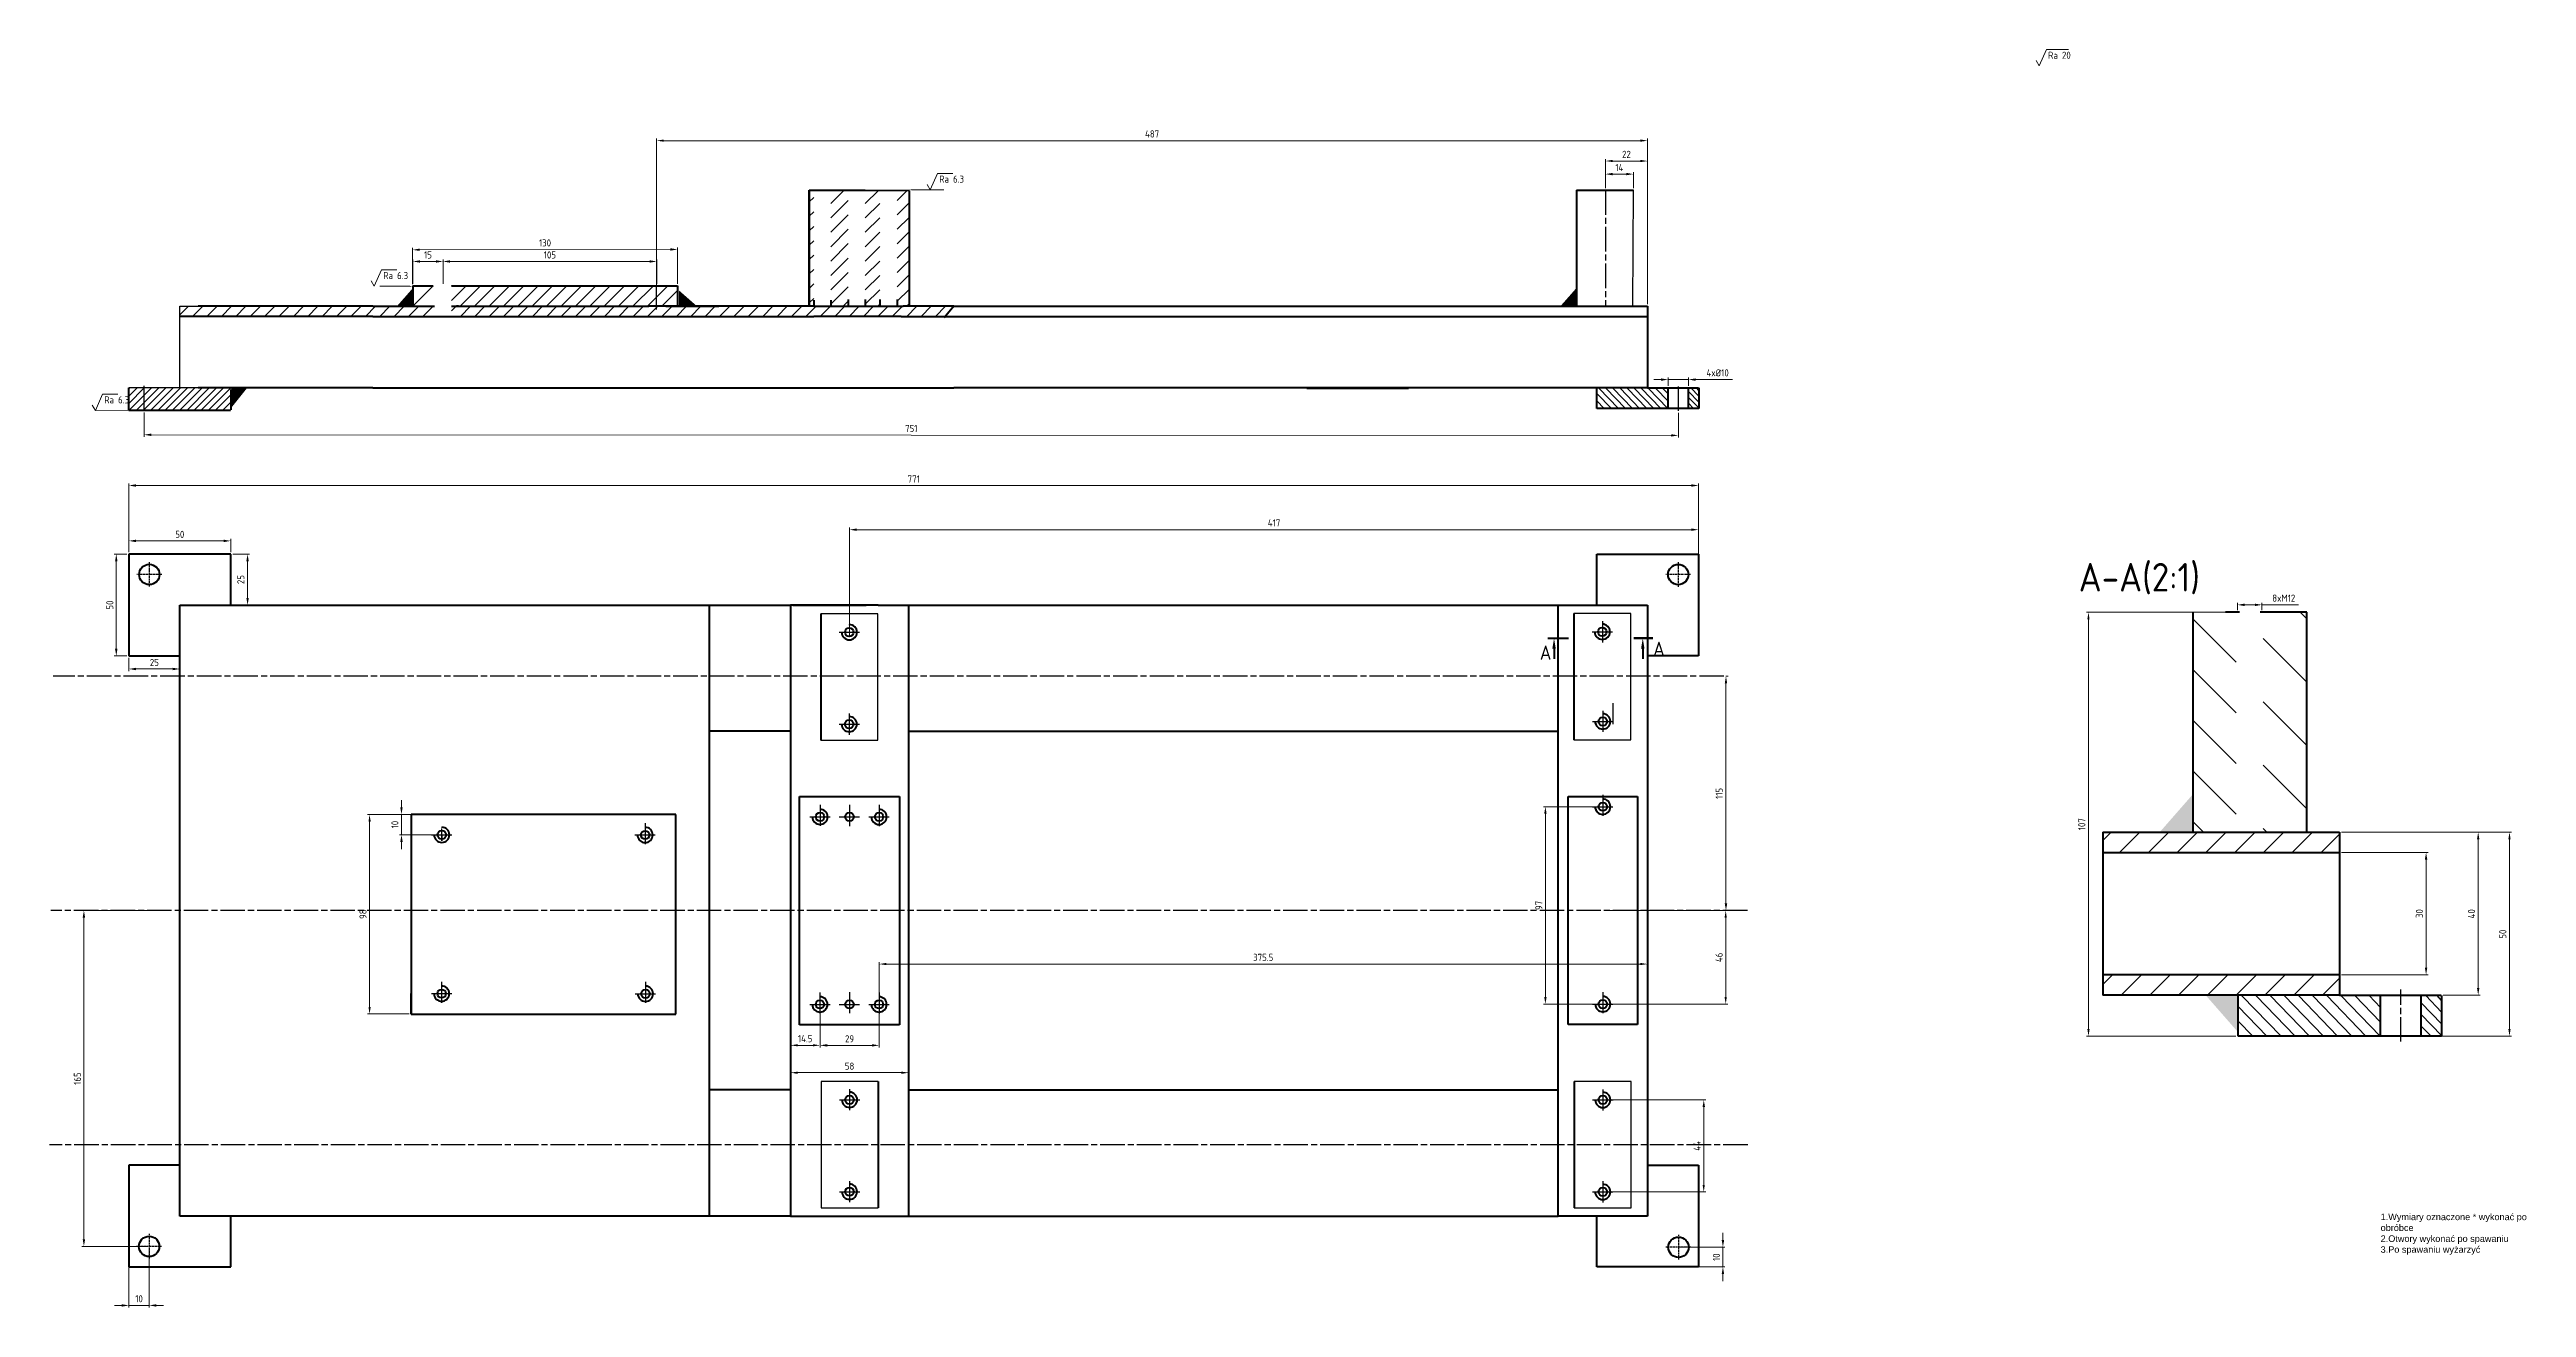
# Model space of a CAD drawing. Header units: millimetres. Extents: x 98 to 4367, y -12 to 2058.
# Drawn here: x 3150 to 4367, y 1440 to 2058 of the extents above; entities that cross this region are included whole.
import ezdxf

# ---------------------------------------------------------------- set-up
doc = ezdxf.new("R2010")
doc.units = ezdxf.units.MM
for name, pattern in [('AM_ISO08W050', [18, 12, -1.5, 3, -1.5]), ('AUSGEZOGEN', [0]), ('GESTRICHELT', [0.75, 0.5, -0.25])]:
    doc.linetypes.add(name, pattern=pattern)
doc.layers.get('0').update_dxf_attribs({"lineweight": 50})
doc.layers.get('Defpoints').update_dxf_attribs({"lineweight": 30})
for name, color, linetype, lineweight in [('AM_10', 7, 'AM_ISO08W050', 30), ('AM_4', 7, 'Continuous', 30), ('AM_5', 7, 'Continuous', 15), ('AM_8', 7, 'Continuous', 30), ('L5STAR', 7, 'AUSGEZOGEN', 50), ('M2STAR', 7, 'AM_ISO08W050', 30), ('U2STAR', 7, 'GESTRICHELT', 30)]:
    doc.layers.add(name, color=color, linetype=linetype, lineweight=lineweight)
doc.styles.add('SEACAD_arial_ttfB', font='arial.ttf')
doc.styles.get("Standard").update_dxf_attribs({"font": 'geniso.shx'})
doc.dimstyles.new('AM_ISO$0', dxfattribs={"dimtxt": 3.5, "dimasz": 3.5, "dimexe": 1, "dimexo": 1, "dimgap": 1.5, "dimtad": 1, "dimdsep": 46, "dimtxsty": 'Standard', "dimcen": 0, "dimclrd": 256, "dimclre": 256, "dimclrt": 7, "dimadec": 0, "dimazin": 2, "dimtp": 0.1, "dimtm": 0.1, "dimtfac": 0.71, "dimtdec": 3, "dimtmove": 0, "dimatfit": 3, "dimfxl": 1, "dimlwd": -1, "dimlwe": -1, "dimarcsym": 1})
pattern_1 = [(45, (2799.2235, 699.924), (-3.535534, 3.535534), [])]
pattern_2 = [(45, (-4325.56, -1724.004), (-7.071068, 7.071068), [])]

msp = doc.modelspace()

# ---------------------------------------------------------------- texts
at = {"insert": (4147.05, 1805.555), "char_height": 14, "attachment_point": 1}
msp.add_mtext_dynamic_manual_height_columns('A-A(2:1)', width=31.10305, gutter_width=50, heights=[0], dxfattribs=at)
at = {"insert": (4295.39, 1486.07), "char_height": 3.2004, "width": 78.87311, "attachment_point": 1, "style": 'SEACAD_arial_ttfB'}
msp.add_mtext('1.Wymiary oznaczone * wykonać po obróbce\\P2.Otwory wykonać po spawaniu\\P3.Po spawaniu wyżarzyć', dxfattribs=at)
at = {"layer": 'AM_10'}
for p in [(3882.379, 1758.041), (3938.034, 1759.905)]:
    msp.add_text('A', height=7, dxfattribs=at).set_placement(p)
at = {"layer": 'AM_5', "char_height": 3.5, "attachment_point": 7}
for s, insert in [('Ra 20', (4132.038, 2053.095)), ('Ra 6.3', (3587.318, 1992.285)), ('Ra 6.3', (3314.234, 1944.925)), ('Ra 6.3', (3177.195, 1883.894))]:
    msp.add_mtext(s, dxfattribs=dict(at, insert=insert))

# ---------------------------------------------------------------- blocks, each defined once
blk = doc.blocks.new('*D346')
at = {"layer": 'AM_5', "linetype": 'ByBlock', "transparency": 16777216}
for p, q in [((3189.3, 1810.9), (3189.3, 1844.6)), ((3956.8, 1843.6), (3192.8, 1843.6)), ((3960.3, 1810.9), (3960.3, 1844.6))]:
    blk.add_line(p, q, dxfattribs=at)
at = {"layer": 'AM_5', "transparency": 16777216}
for points in [[(3192.8, 1844.2), (3192.8, 1843), (3189.3, 1843.6)], [(3956.8, 1844.2), (3956.8, 1843), (3960.3, 1843.6)]]:
    blk.add_solid(points, dxfattribs=at)
at = {"layer": 'Defpoints', "color": 0, "transparency": 16777216}
for p in [(3189.3, 1843.6), (3189.3, 1809.9), (3960.3, 1809.9)]:
    blk.add_point(p, dxfattribs=at)
at = {"layer": 'AM_5', "color": 7, "transparency": 16777216, "insert": (3574.8, 1846.8), "char_height": 3.5, "attachment_point": 5}
blk.add_mtext('771', dxfattribs=at)
blk = doc.blocks.new('*D347')
at = {"layer": 'AM_5', "linetype": 'ByBlock', "transparency": 16777216}
for p, q in [((3543.3, 1769.7), (3543.3, 1822.9)), ((3546.8, 1821.9), (3956.8, 1821.9)), ((3960.3, 1769.7), (3960.3, 1822.9))]:
    blk.add_line(p, q, dxfattribs=at)
at = {"layer": 'AM_5', "transparency": 16777216}
for points in [[(3546.8, 1822.5), (3546.8, 1821.3), (3543.3, 1821.9)], [(3956.8, 1822.5), (3956.8, 1821.3), (3960.3, 1821.9)]]:
    blk.add_solid(points, dxfattribs=at)
at = {"layer": 'Defpoints', "color": 0, "transparency": 16777216}
for p in [(3960.3, 1821.9), (3543.3, 1768.7), (3960.3, 1768.7)]:
    blk.add_point(p, dxfattribs=at)
at = {"layer": 'AM_5', "color": 7, "transparency": 16777216, "insert": (3751.8, 1825.2), "char_height": 3.5, "attachment_point": 5}
blk.add_mtext('417', dxfattribs=at)
blk = doc.blocks.new('*D348')
at = {"layer": 'AM_5', "linetype": 'ByBlock', "transparency": 16777216}
for p, q in [((3189.3, 1810.9), (3189.3, 1817.4)), ((3192.8, 1816.4), (3235.8, 1816.4)), ((3239.3, 1810.9), (3239.3, 1817.4))]:
    blk.add_line(p, q, dxfattribs=at)
at = {"layer": 'AM_5', "transparency": 16777216}
for points in [[(3192.8, 1817), (3192.8, 1815.8), (3189.3, 1816.4)], [(3235.8, 1817), (3235.8, 1815.8), (3239.3, 1816.4)]]:
    blk.add_solid(points, dxfattribs=at)
at = {"layer": 'Defpoints', "color": 0, "transparency": 16777216}
for p in [(3239.3, 1816.4), (3189.3, 1809.9), (3239.3, 1809.9)]:
    blk.add_point(p, dxfattribs=at)
at = {"layer": 'AM_5', "color": 7, "transparency": 16777216, "insert": (3214.3, 1819.6), "char_height": 3.5, "attachment_point": 5}
blk.add_mtext('50', dxfattribs=at)
blk = doc.blocks.new('*D349')
at = {"layer": 'AM_5', "linetype": 'ByBlock', "transparency": 16777216}
for p, q in [((3240.3, 1809.9), (3248.6, 1809.9)), ((3247.6, 1788.4), (3247.6, 1806.4)), ((3240.3, 1784.9), (3248.6, 1784.9))]:
    blk.add_line(p, q, dxfattribs=at)
at = {"layer": 'AM_5', "transparency": 16777216}
for points in [[(3247, 1806.4), (3248.2, 1806.4), (3247.6, 1809.9)], [(3247, 1788.4), (3248.2, 1788.4), (3247.6, 1784.9)]]:
    blk.add_solid(points, dxfattribs=at)
at = {"layer": 'Defpoints', "color": 0, "transparency": 16777216}
for p in [(3239.3, 1809.9), (3247.6, 1809.9), (3239.3, 1784.9)]:
    blk.add_point(p, dxfattribs=at)
at = {"layer": 'AM_5', "color": 7, "transparency": 16777216, "insert": (3244.3, 1797.4), "char_height": 3.5, "attachment_point": 5, "rotation": 90}
blk.add_mtext('25', dxfattribs=at)
blk = doc.blocks.new('*D350')
at = {"layer": 'AM_5', "linetype": 'ByBlock', "transparency": 16777216}
for p, q in [((3188.3, 1809.9), (3182.1, 1809.9)), ((3183.1, 1806.4), (3183.1, 1763.4)), ((3188.3, 1759.9), (3182.1, 1759.9))]:
    blk.add_line(p, q, dxfattribs=at)
at = {"layer": 'AM_5', "transparency": 16777216}
for points in [[(3182.5, 1806.4), (3183.7, 1806.4), (3183.1, 1809.9)], [(3182.5, 1763.4), (3183.7, 1763.4), (3183.1, 1759.9)]]:
    blk.add_solid(points, dxfattribs=at)
at = {"layer": 'Defpoints', "color": 0, "transparency": 16777216}
for p in [(3189.3, 1809.9), (3183.1, 1759.9), (3189.3, 1759.9)]:
    blk.add_point(p, dxfattribs=at)
at = {"layer": 'AM_5', "color": 7, "transparency": 16777216, "insert": (3179.9, 1784.9), "char_height": 3.5, "attachment_point": 5, "rotation": 90}
blk.add_mtext('50', dxfattribs=at)
blk = doc.blocks.new('*D351')
at = {"layer": 'AM_5', "linetype": 'ByBlock', "transparency": 16777216}
for p, q in [((3189.3, 1758.9), (3189.3, 1752.5)), ((3192.8, 1753.5), (3210.8, 1753.5)), ((3214.3, 1758.9), (3214.3, 1752.5))]:
    blk.add_line(p, q, dxfattribs=at)
at = {"layer": 'AM_5', "transparency": 16777216}
for points in [[(3192.8, 1754.1), (3192.8, 1752.9), (3189.3, 1753.5)], [(3210.8, 1754.1), (3210.8, 1752.9), (3214.3, 1753.5)]]:
    blk.add_solid(points, dxfattribs=at)
at = {"layer": 'Defpoints', "color": 0, "transparency": 16777216}
for p in [(3189.3, 1759.9), (3214.3, 1759.9), (3214.3, 1753.5)]:
    blk.add_point(p, dxfattribs=at)
at = {"layer": 'AM_5', "color": 7, "transparency": 16777216, "insert": (3201.8, 1756.7), "char_height": 3.5, "attachment_point": 5}
blk.add_mtext('25', dxfattribs=at)
blk = doc.blocks.new('*D352')
at = {"layer": 'AM_5', "linetype": 'ByBlock', "transparency": 16777216}
for p, q in [((3198.3, 1634.9), (3166.2, 1634.9)), ((3167.2, 1473.5), (3167.2, 1631.4)), ((3198.3, 1470), (3166.2, 1470))]:
    blk.add_line(p, q, dxfattribs=at)
at = {"layer": 'AM_5', "transparency": 16777216}
for points in [[(3166.6, 1631.4), (3167.8, 1631.4), (3167.2, 1634.9)], [(3166.6, 1473.5), (3167.8, 1473.5), (3167.2, 1470)]]:
    blk.add_solid(points, dxfattribs=at)
at = {"layer": 'Defpoints', "color": 0, "transparency": 16777216}
for p in [(3167.2, 1634.9), (3199.3, 1634.9), (3199.3, 1470)]:
    blk.add_point(p, dxfattribs=at)
at = {"layer": 'AM_5', "color": 7, "transparency": 16777216, "insert": (3164, 1552.4), "char_height": 3.5, "attachment_point": 5, "rotation": 90}
blk.add_mtext('165', dxfattribs=at)
blk = doc.blocks.new('*D353')
at = {"layer": 'AM_5', "linetype": 'ByBlock', "transparency": 16777216}
for p, q in [((3189.3, 1469), (3189.3, 1440)), ((3199.3, 1469), (3199.3, 1440)), ((3185.8, 1441), (3182.3, 1441)), ((3199.3, 1441), (3189.3, 1441)), ((3202.8, 1441), (3206.3, 1441))]:
    blk.add_line(p, q, dxfattribs=at)
at = {"layer": 'AM_5', "transparency": 16777216}
for points in [[(3185.8, 1441.6), (3185.8, 1440.4), (3189.3, 1441)], [(3202.8, 1441.6), (3202.8, 1440.4), (3199.3, 1441)]]:
    blk.add_solid(points, dxfattribs=at)
at = {"layer": 'Defpoints', "color": 0, "transparency": 16777216}
for p in [(3189.3, 1470), (3199.3, 1470), (3189.3, 1441)]:
    blk.add_point(p, dxfattribs=at)
at = {"layer": 'AM_5', "color": 7, "transparency": 16777216, "insert": (3194.3, 1444.3), "char_height": 3.5, "attachment_point": 5}
blk.add_mtext('10', dxfattribs=at)
blk = doc.blocks.new('*D354')
at = {"layer": 'AM_5', "linetype": 'ByBlock', "transparency": 16777216}
for p, q in [((3342, 1682.1), (3322.2, 1682.1)), ((3323.2, 1685.6), (3323.2, 1689.1)), ((3323.2, 1672.1), (3323.2, 1682.1)), ((3342, 1672.1), (3322.2, 1672.1)), ((3323.2, 1668.6), (3323.2, 1665.1))]:
    blk.add_line(p, q, dxfattribs=at)
at = {"layer": 'AM_5', "transparency": 16777216}
for points in [[(3322.6, 1685.6), (3323.8, 1685.6), (3323.2, 1682.1)], [(3322.6, 1668.6), (3323.8, 1668.6), (3323.2, 1672.1)]]:
    blk.add_solid(points, dxfattribs=at)
at = {"layer": 'Defpoints', "color": 0, "transparency": 16777216}
for p in [(3323.2, 1682.1), (3343, 1682.1), (3343, 1672.1)]:
    blk.add_point(p, dxfattribs=at)
at = {"layer": 'AM_5', "color": 7, "transparency": 16777216, "insert": (3320, 1677.1), "char_height": 3.5, "attachment_point": 5, "rotation": 90}
blk.add_mtext('10', dxfattribs=at)
blk = doc.blocks.new('*D355')
at = {"layer": 'AM_5', "linetype": 'ByBlock', "transparency": 16777216}
for p, q in [((3327, 1682.1), (3306.5, 1682.1)), ((3307.5, 1678.6), (3307.5, 1587.6)), ((3327, 1584.1), (3306.5, 1584.1))]:
    blk.add_line(p, q, dxfattribs=at)
at = {"layer": 'AM_5', "transparency": 16777216}
for points in [[(3307, 1678.6), (3308.1, 1678.6), (3307.5, 1682.1)], [(3307, 1587.6), (3308.1, 1587.6), (3307.5, 1584.1)]]:
    blk.add_solid(points, dxfattribs=at)
at = {"layer": 'Defpoints', "color": 0, "transparency": 16777216}
for p in [(3328, 1682.1), (3307.5, 1584.1), (3328, 1584.1)]:
    blk.add_point(p, dxfattribs=at)
at = {"layer": 'AM_5', "color": 7, "transparency": 16777216, "insert": (3304.3, 1633.1), "char_height": 3.5, "attachment_point": 5, "rotation": 90}
blk.add_mtext('98', dxfattribs=at)
blk = doc.blocks.new('*D356')
at = {"layer": 'AM_5', "linetype": 'ByBlock', "transparency": 16777216}
for p, q in [((3514.3, 1587.8), (3514.3, 1567.7)), ((3528.8, 1587.8), (3528.8, 1567.7)), ((3525.3, 1568.7), (3517.8, 1568.7))]:
    blk.add_line(p, q, dxfattribs=at)
at = {"layer": 'AM_5', "transparency": 16777216}
for points in [[(3517.8, 1569.3), (3517.8, 1568.2), (3514.3, 1568.7)], [(3525.3, 1569.3), (3525.3, 1568.2), (3528.8, 1568.7)]]:
    blk.add_solid(points, dxfattribs=at)
at = {"layer": 'Defpoints', "color": 0, "transparency": 16777216}
for p in [(3514.3, 1588.8), (3528.8, 1588.8), (3514.3, 1568.7)]:
    blk.add_point(p, dxfattribs=at)
at = {"layer": 'AM_5', "color": 7, "transparency": 16777216, "insert": (3521.5, 1572), "char_height": 3.5, "attachment_point": 5}
blk.add_mtext('14.5', dxfattribs=at)
blk = doc.blocks.new('*D357')
at = {"layer": 'AM_5', "linetype": 'ByBlock', "transparency": 16777216}
for p, q in [((3528.8, 1587.8), (3528.8, 1567.7)), ((3557.8, 1587.8), (3557.8, 1567.7)), ((3532.3, 1568.7), (3554.3, 1568.7))]:
    blk.add_line(p, q, dxfattribs=at)
at = {"layer": 'AM_5', "transparency": 16777216}
for points in [[(3532.3, 1569.3), (3532.3, 1568.1), (3528.8, 1568.7)], [(3554.3, 1569.3), (3554.3, 1568.1), (3557.8, 1568.7)]]:
    blk.add_solid(points, dxfattribs=at)
at = {"layer": 'Defpoints', "color": 0, "transparency": 16777216}
for p in [(3528.8, 1588.8), (3557.8, 1588.8), (3557.8, 1568.7)]:
    blk.add_point(p, dxfattribs=at)
at = {"layer": 'AM_5', "color": 7, "transparency": 16777216, "insert": (3543.3, 1571.9), "char_height": 3.5, "attachment_point": 5, "rotation": 0.0086}
blk.add_mtext('29', dxfattribs=at)
blk = doc.blocks.new('*D358')
at = {"layer": 'AM_5', "linetype": 'ByBlock', "transparency": 16777216}
for p, q in [((3514.3, 1547.9), (3514.3, 1556.3)), ((3517.8, 1555.3), (3568.8, 1555.3)), ((3572.3, 1547.9), (3572.3, 1556.3))]:
    blk.add_line(p, q, dxfattribs=at)
at = {"layer": 'AM_5', "transparency": 16777216}
for points in [[(3517.8, 1555.8), (3517.8, 1554.7), (3514.3, 1555.3)], [(3568.8, 1555.8), (3568.8, 1554.7), (3572.3, 1555.3)]]:
    blk.add_solid(points, dxfattribs=at)
at = {"layer": 'Defpoints', "color": 0, "transparency": 16777216}
for p in [(3514.3, 1546.9), (3572.3, 1555.3), (3572.3, 1546.9)]:
    blk.add_point(p, dxfattribs=at)
at = {"layer": 'AM_5', "color": 7, "transparency": 16777216, "insert": (3543.3, 1558.5), "char_height": 3.5, "attachment_point": 5}
blk.add_mtext('58', dxfattribs=at)
blk = doc.blocks.new('*D359')
at = {"layer": 'AM_5', "linetype": 'ByBlock', "transparency": 16777216}
for p, q in [((3557.8, 1589.8), (3557.8, 1609.6)), ((3561.3, 1608.6), (3931.8, 1608.6)), ((3935.3, 1589.8), (3935.3, 1609.6))]:
    blk.add_line(p, q, dxfattribs=at)
at = {"layer": 'AM_5', "transparency": 16777216}
for points in [[(3561.3, 1609.2), (3561.3, 1608.1), (3557.8, 1608.6)], [(3931.8, 1609.2), (3931.8, 1608.1), (3935.3, 1608.6)]]:
    blk.add_solid(points, dxfattribs=at)
at = {"layer": 'Defpoints', "color": 0, "transparency": 16777216}
for p in [(3935.3, 1608.6), (3557.8, 1588.8), (3935.3, 1588.8)]:
    blk.add_point(p, dxfattribs=at)
at = {"layer": 'AM_5', "color": 7, "transparency": 16777216, "insert": (3746.5, 1611.9), "char_height": 3.5, "attachment_point": 5}
blk.add_mtext('375.5', dxfattribs=at)
blk = doc.blocks.new('*D360')
at = {"layer": 'AM_5', "linetype": 'ByBlock', "transparency": 16777216}
for p, q in [((3973.7, 1749.9), (3974.8, 1749.9)), ((3973.8, 1746.4), (3973.8, 1638.4)), ((3973.7, 1634.9), (3974.8, 1634.9))]:
    blk.add_line(p, q, dxfattribs=at)
at = {"layer": 'AM_5', "transparency": 16777216}
for points in [[(3973.2, 1746.4), (3974.4, 1746.4), (3973.8, 1749.9)], [(3973.2, 1638.4), (3974.4, 1638.4), (3973.8, 1634.9)]]:
    blk.add_solid(points, dxfattribs=at)
at = {"layer": 'Defpoints', "color": 0, "transparency": 16777216}
for p in [(3972.7, 1749.9), (3972.7, 1634.9), (3973.8, 1634.9)]:
    blk.add_point(p, dxfattribs=at)
at = {"layer": 'AM_5', "color": 7, "transparency": 16777216, "insert": (3970.5, 1692.4), "char_height": 3.5, "attachment_point": 5, "rotation": 90}
blk.add_mtext('115', dxfattribs=at)
blk = doc.blocks.new('*D361')
at = {"layer": 'AM_5', "linetype": 'ByBlock', "transparency": 16777216}
for p, q in [((3914.3, 1634.9), (3974.7, 1634.9)), ((3973.7, 1592.5), (3973.7, 1631.4)), ((3914.3, 1589), (3974.7, 1589))]:
    blk.add_line(p, q, dxfattribs=at)
at = {"layer": 'AM_5', "transparency": 16777216}
for points in [[(3973.1, 1631.4), (3974.2, 1631.4), (3973.7, 1634.9)], [(3973.1, 1592.5), (3974.2, 1592.5), (3973.7, 1589)]]:
    blk.add_solid(points, dxfattribs=at)
at = {"layer": 'Defpoints', "color": 0, "transparency": 16777216}
for p in [(3913.3, 1634.9), (3973.7, 1634.9), (3913.3, 1589)]:
    blk.add_point(p, dxfattribs=at)
at = {"layer": 'AM_5', "color": 7, "transparency": 16777216, "insert": (3970.4, 1611.9), "char_height": 3.5, "attachment_point": 5, "rotation": 90}
blk.add_mtext('46', dxfattribs=at)
blk = doc.blocks.new('*D362')
at = {"layer": 'AM_5', "linetype": 'ByBlock', "transparency": 16777216}
for p, q in [((3912.3, 1685.9), (3884.1, 1685.9)), ((3885.1, 1592.5), (3885.1, 1682.4)), ((3912.3, 1589), (3884.1, 1589))]:
    blk.add_line(p, q, dxfattribs=at)
at = {"layer": 'AM_5', "transparency": 16777216}
for points in [[(3884.5, 1682.4), (3885.7, 1682.4), (3885.1, 1685.9)], [(3884.5, 1592.5), (3885.7, 1592.5), (3885.1, 1589)]]:
    blk.add_solid(points, dxfattribs=at)
at = {"layer": 'Defpoints', "color": 0, "transparency": 16777216}
for p in [(3885.1, 1685.9), (3913.3, 1685.9), (3913.3, 1589)]:
    blk.add_point(p, dxfattribs=at)
at = {"layer": 'AM_5', "color": 7, "transparency": 16777216, "insert": (3881.9, 1637.4), "char_height": 3.5, "attachment_point": 5, "rotation": 90}
blk.add_mtext('97', dxfattribs=at)
blk = doc.blocks.new('*D363')
at = {"layer": 'AM_5', "linetype": 'ByBlock', "transparency": 16777216}
for p, q in [((3914.3, 1541.9), (3963.9, 1541.9)), ((3962.9, 1500.2), (3962.9, 1538.4)), ((3914.3, 1496.8), (3963.9, 1496.7))]:
    blk.add_line(p, q, dxfattribs=at)
at = {"layer": 'AM_5', "transparency": 16777216}
for points in [[(3962.3, 1538.4), (3963.5, 1538.4), (3962.9, 1541.9)], [(3962.3, 1500.2), (3963.4, 1500.2), (3962.9, 1496.7)]]:
    blk.add_solid(points, dxfattribs=at)
at = {"layer": 'Defpoints', "color": 0, "transparency": 16777216}
for p in [(3913.3, 1541.9), (3962.9, 1541.9), (3913.3, 1496.8)]:
    blk.add_point(p, dxfattribs=at)
at = {"layer": 'AM_5', "color": 7, "transparency": 16777216, "insert": (3959.6, 1519.3), "char_height": 3.5, "attachment_point": 5, "rotation": 89.9597}
blk.add_mtext('44', dxfattribs=at)
blk = doc.blocks.new('*D364')
at = {"layer": 'AM_5', "linetype": 'ByBlock', "transparency": 16777216}
for p, q in [((3972.3, 1473.1), (3972.3, 1476.6)), ((3951.5, 1469.6), (3973.3, 1469.6)), ((3972.3, 1469.6), (3972.3, 1459.9)), ((3951.5, 1459.9), (3973.3, 1459.9)), ((3972.3, 1456.4), (3972.3, 1452.9))]:
    blk.add_line(p, q, dxfattribs=at)
at = {"layer": 'AM_5', "transparency": 16777216}
for points in [[(3971.7, 1473.1), (3972.9, 1473.1), (3972.3, 1469.6)], [(3971.7, 1456.4), (3972.9, 1456.4), (3972.3, 1459.9)]]:
    blk.add_solid(points, dxfattribs=at)
at = {"layer": 'Defpoints', "color": 0, "transparency": 16777216}
for p in [(3950.5, 1469.6), (3950.5, 1459.9), (3972.3, 1459.9)]:
    blk.add_point(p, dxfattribs=at)
at = {"layer": 'AM_5', "color": 7, "transparency": 16777216, "insert": (3969.1, 1464.7), "char_height": 3.5, "attachment_point": 5, "rotation": 90}
blk.add_mtext('10', dxfattribs=at)
blk = doc.blocks.new('*D365')
at = {"layer": 'AM_5', "linetype": 'ByBlock', "transparency": 16777216}
for p, q in [((3941.9, 1895.6), (3938.4, 1895.6)), ((3945.4, 1892.5), (3945.4, 1896.6)), ((3945.4, 1895.6), (3955.4, 1895.6)), ((3955.4, 1892.5), (3955.4, 1896.6)), ((3958.9, 1895.6), (3977, 1895.6))]:
    blk.add_line(p, q, dxfattribs=at)
at = {"layer": 'AM_5', "transparency": 16777216}
for points in [[(3941.9, 1896.2), (3941.9, 1895), (3945.4, 1895.6)], [(3958.9, 1896.2), (3958.9, 1895), (3955.4, 1895.6)]]:
    blk.add_solid(points, dxfattribs=at)
at = {"layer": 'Defpoints', "color": 0, "transparency": 16777216}
for p in [(3945.4, 1891.5), (3955.4, 1895.6), (3955.4, 1891.5)]:
    blk.add_point(p, dxfattribs=at)
at = {"layer": 'AM_5', "color": 7, "transparency": 16777216, "insert": (3969.7, 1898.9), "char_height": 3.5, "attachment_point": 5}
blk.add_mtext('4x%%C10', dxfattribs=at)
blk = doc.blocks.new('*D366')
at = {"layer": 'AM_5', "linetype": 'ByBlock', "transparency": 16777216}
for p, q in [((3328.6, 1942.4), (3328.6, 1960.3)), ((3332.1, 1959.3), (3455.3, 1959.5)), ((3458.8, 1942.6), (3458.8, 1960.5))]:
    blk.add_line(p, q, dxfattribs=at)
at = {"layer": 'AM_5', "transparency": 16777216}
for points in [[(3332.1, 1959.9), (3332.1, 1958.8), (3328.6, 1959.3)], [(3455.3, 1960.1), (3455.3, 1958.9), (3458.8, 1959.5)]]:
    blk.add_solid(points, dxfattribs=at)
at = {"layer": 'Defpoints', "color": 0, "transparency": 16777216}
for p in [(3458.8, 1959.5), (3328.6, 1941.4), (3458.8, 1941.6)]:
    blk.add_point(p, dxfattribs=at)
at = {"layer": 'AM_5', "color": 7, "transparency": 16777216, "insert": (3393.7, 1962.7), "char_height": 3.5, "attachment_point": 5, "rotation": 0.0709}
blk.add_mtext('130', dxfattribs=at)
blk = doc.blocks.new('*D367')
at = {"layer": 'AM_5', "linetype": 'ByBlock', "transparency": 16777216}
for p, q in [((3328.8, 1942.6), (3328.8, 1954.6)), ((3332.3, 1953.6), (3340.1, 1953.6)), ((3343.6, 1942.6), (3343.6, 1954.6))]:
    blk.add_line(p, q, dxfattribs=at)
at = {"layer": 'AM_5', "transparency": 16777216}
for points in [[(3332.3, 1954.2), (3332.3, 1953), (3328.8, 1953.6)], [(3340.1, 1954.2), (3340.1, 1953), (3343.6, 1953.6)]]:
    blk.add_solid(points, dxfattribs=at)
at = {"layer": 'Defpoints', "color": 0, "transparency": 16777216}
for p in [(3343.6, 1953.6), (3328.8, 1941.6), (3343.6, 1941.6)]:
    blk.add_point(p, dxfattribs=at)
at = {"layer": 'AM_5', "color": 7, "transparency": 16777216, "insert": (3336.2, 1956.8), "char_height": 3.5, "attachment_point": 5}
blk.add_mtext('15', dxfattribs=at)
blk = doc.blocks.new('*D369')
at = {"layer": 'AM_5', "linetype": 'ByBlock', "transparency": 16777216}
for p, q in [((3343.6, 1942.6), (3343.6, 1954.6)), ((3347.1, 1953.6), (3445.1, 1953.6)), ((3448.6, 1942.6), (3448.6, 1954.6))]:
    blk.add_line(p, q, dxfattribs=at)
at = {"layer": 'AM_5', "transparency": 16777216}
for points in [[(3347.1, 1954.2), (3347.1, 1953), (3343.6, 1953.6)], [(3445.1, 1954.2), (3445.1, 1953), (3448.6, 1953.6)]]:
    blk.add_solid(points, dxfattribs=at)
at = {"layer": 'Defpoints', "color": 0, "transparency": 16777216}
for p in [(3448.6, 1953.6), (3343.6, 1941.6), (3448.6, 1941.6)]:
    blk.add_point(p, dxfattribs=at)
at = {"layer": 'AM_5', "color": 7, "transparency": 16777216, "insert": (3396.1, 1956.8), "char_height": 3.5, "attachment_point": 5}
blk.add_mtext('105', dxfattribs=at)
blk = doc.blocks.new('*D372')
at = {"layer": 'AM_5', "linetype": 'ByBlock', "transparency": 16777216}
for p, q in [((3914.6, 1989.6), (3914.6, 1997.5)), ((3918.1, 1996.5), (3924.8, 1996.5)), ((3928.3, 1989.6), (3928.3, 1997.5))]:
    blk.add_line(p, q, dxfattribs=at)
at = {"layer": 'AM_5', "transparency": 16777216}
for points in [[(3918.1, 1997.1), (3918.1, 1995.9), (3914.6, 1996.5)], [(3924.8, 1997.1), (3924.8, 1995.9), (3928.3, 1996.5)]]:
    blk.add_solid(points, dxfattribs=at)
at = {"layer": 'Defpoints', "color": 0, "transparency": 16777216}
for p in [(3928.3, 1996.5), (3914.6, 1988.6), (3928.3, 1988.6)]:
    blk.add_point(p, dxfattribs=at)
at = {"layer": 'AM_5', "color": 7, "transparency": 16777216, "insert": (3921.4, 1999.7), "char_height": 3.5, "attachment_point": 5}
blk.add_mtext('14', dxfattribs=at)
blk = doc.blocks.new('*D447')
at = {"layer": 'AM_5', "linetype": 'ByBlock', "transparency": 16777216}
for p, q in [((3448.5, 1932.6), (3448.5, 2013.9)), ((3931.8, 2012.9), (3452, 2012.9)), ((3935.3, 1932.6), (3935.3, 2013.9))]:
    blk.add_line(p, q, dxfattribs=at)
at = {"layer": 'AM_5', "transparency": 16777216}
for points in [[(3452, 2013.5), (3452, 2012.4), (3448.5, 2012.9)], [(3931.8, 2013.5), (3931.8, 2012.4), (3935.3, 2012.9)]]:
    blk.add_solid(points, dxfattribs=at)
at = {"layer": 'Defpoints', "color": 0, "transparency": 16777216}
for p in [(3448.5, 2012.9), (3448.5, 1931.6), (3935.3, 1931.6)]:
    blk.add_point(p, dxfattribs=at)
at = {"layer": 'AM_5', "color": 7, "transparency": 16777216, "insert": (3691.9, 2016.2), "char_height": 3.5, "attachment_point": 5}
blk.add_mtext('487', dxfattribs=at)
blk = doc.blocks.new('*D448')
at = {"layer": 'AM_5', "linetype": 'ByBlock', "transparency": 16777216}
for p, q in [((3914.6, 1989.6), (3914.6, 2003.9)), ((3918.1, 2002.9), (3931.8, 2002.9)), ((3935.3, 1989.6), (3935.3, 2003.9))]:
    blk.add_line(p, q, dxfattribs=at)
at = {"layer": 'AM_5', "transparency": 16777216}
for points in [[(3918.1, 2003.5), (3918.1, 2002.4), (3914.6, 2002.9)], [(3931.8, 2003.5), (3931.8, 2002.4), (3935.3, 2002.9)]]:
    blk.add_solid(points, dxfattribs=at)
at = {"layer": 'Defpoints', "color": 0, "transparency": 16777216}
for p in [(3935.3, 2002.9), (3914.6, 1988.6), (3935.3, 1988.6)]:
    blk.add_point(p, dxfattribs=at)
at = {"layer": 'AM_5', "color": 7, "transparency": 16777216, "insert": (3924.9, 2006.2), "char_height": 3.5, "attachment_point": 5}
blk.add_mtext('22', dxfattribs=at)
blk = doc.blocks.new('*D451')
at = {"layer": 'AM_5', "linetype": 'ByBlock', "transparency": 16777216}
for p, q in [((3196.8, 1879.5), (3196.8, 1867.5)), ((3950.4, 1879.2), (3950.4, 1867.2)), ((3946.9, 1868.2), (3200.3, 1868.5))]:
    blk.add_line(p, q, dxfattribs=at)
at = {"layer": 'AM_5', "transparency": 16777216}
for points in [[(3200.3, 1869.1), (3200.3, 1867.9), (3196.8, 1868.5)], [(3946.9, 1868.8), (3946.9, 1867.6), (3950.4, 1868.2)]]:
    blk.add_solid(points, dxfattribs=at)
at = {"layer": 'Defpoints', "color": 0, "transparency": 16777216}
for p in [(3196.8, 1880.5), (3950.4, 1880.2), (3196.8, 1868.5)]:
    blk.add_point(p, dxfattribs=at)
at = {"layer": 'AM_5', "color": 7, "transparency": 16777216, "insert": (3573.6, 1871.6), "char_height": 3.5, "attachment_point": 5, "rotation": 359.9745}
blk.add_mtext('751', dxfattribs=at)
blk = doc.blocks.new('*D373')
at = {"layer": 'AM_5', "linetype": 'ByBlock', "transparency": 16777216}
for p, q in [((4225.1, 1782.4), (4225.1, 1786)), ((4228.6, 1785), (4233.6, 1785)), ((4237.1, 1782.4), (4237.1, 1786)), ((4237.1, 1785), (4255, 1785))]:
    blk.add_line(p, q, dxfattribs=at)
at = {"layer": 'AM_5', "transparency": 16777216}
for points in [[(4228.6, 1785.6), (4228.6, 1784.4), (4225.1, 1785)], [(4233.6, 1785.6), (4233.6, 1784.4), (4237.1, 1785)]]:
    blk.add_solid(points, dxfattribs=at)
at = {"layer": 'Defpoints', "color": 0, "transparency": 16777216}
for p in [(4225.1, 1781.4), (4237.1, 1785), (4237.1, 1781.4)]:
    blk.add_point(p, dxfattribs=at)
at = {"layer": 'AM_5', "color": 7, "transparency": 16777216, "insert": (4247.8, 1788.3), "char_height": 3.5, "attachment_point": 5}
blk.add_mtext('8xM12', dxfattribs=at)
blk = doc.blocks.new('*D374')
at = {"layer": 'AM_5', "linetype": 'ByBlock', "transparency": 16777216}
for p, q in [((4224.3, 1781.4), (4150.9, 1781.4)), ((4151.9, 1576.7), (4151.9, 1777.9)), ((4224.3, 1573.2), (4150.9, 1573.2))]:
    blk.add_line(p, q, dxfattribs=at)
at = {"layer": 'AM_5', "transparency": 16777216}
for points in [[(4151.3, 1777.9), (4152.4, 1777.9), (4151.9, 1781.4)], [(4151.3, 1576.7), (4152.4, 1576.7), (4151.9, 1573.2)]]:
    blk.add_solid(points, dxfattribs=at)
at = {"layer": 'Defpoints', "color": 0, "transparency": 16777216}
for p in [(4151.9, 1781.4), (4225.3, 1781.4), (4225.3, 1573.2)]:
    blk.add_point(p, dxfattribs=at)
at = {"layer": 'AM_5', "color": 7, "transparency": 16777216, "insert": (4148.6, 1677.3), "char_height": 3.5, "attachment_point": 5, "rotation": 90}
blk.add_mtext('107', dxfattribs=at)
blk = doc.blocks.new('*D375')
at = {"layer": 'AM_5', "linetype": 'ByBlock', "transparency": 16777216}
for p, q in [((4276.1, 1663.4), (4318.7, 1663.4)), ((4317.7, 1659.9), (4317.7, 1606.9)), ((4276.1, 1603.4), (4318.7, 1603.4))]:
    blk.add_line(p, q, dxfattribs=at)
at = {"layer": 'AM_5', "transparency": 16777216}
for points in [[(4317.1, 1659.9), (4318.3, 1659.9), (4317.7, 1663.4)], [(4317.1, 1606.9), (4318.3, 1606.9), (4317.7, 1603.4)]]:
    blk.add_solid(points, dxfattribs=at)
at = {"layer": 'Defpoints', "color": 0, "transparency": 16777216}
for p in [(4275.1, 1663.4), (4275.1, 1603.4), (4317.7, 1603.4)]:
    blk.add_point(p, dxfattribs=at)
at = {"layer": 'AM_5', "color": 7, "transparency": 16777216, "insert": (4314.4, 1633.4), "char_height": 3.5, "attachment_point": 5, "rotation": 90}
blk.add_mtext('30', dxfattribs=at)
blk = doc.blocks.new('*D449')
at = {"layer": 'AM_5', "linetype": 'ByBlock', "transparency": 16777216}
for p, q in [((4276.1, 1673.4), (4359.7, 1673.4)), ((4358.7, 1669.9), (4358.7, 1576.7)), ((4276.1, 1573.2), (4359.7, 1573.2))]:
    blk.add_line(p, q, dxfattribs=at)
at = {"layer": 'AM_5', "transparency": 16777216}
for points in [[(4358.1, 1669.9), (4359.2, 1669.9), (4358.7, 1673.4)], [(4358.1, 1576.7), (4359.2, 1576.7), (4358.7, 1573.2)]]:
    blk.add_solid(points, dxfattribs=at)
at = {"layer": 'Defpoints', "color": 0, "transparency": 16777216}
for p in [(4275.1, 1673.4), (4275.1, 1573.2), (4358.7, 1573.2)]:
    blk.add_point(p, dxfattribs=at)
at = {"layer": 'AM_5', "color": 7, "transparency": 16777216, "insert": (4355.4, 1623.3), "char_height": 3.5, "attachment_point": 5, "rotation": 90}
blk.add_mtext('50', dxfattribs=at)
blk = doc.blocks.new('*D450')
at = {"layer": 'AM_5', "linetype": 'ByBlock', "transparency": 16777216}
for p, q in [((4326.1, 1673.3), (4344.3, 1673.3)), ((4343.3, 1596.9), (4343.3, 1669.8)), ((4326.1, 1593.4), (4344.3, 1593.4))]:
    blk.add_line(p, q, dxfattribs=at)
at = {"layer": 'AM_5', "transparency": 16777216}
for points in [[(4342.7, 1669.8), (4343.9, 1669.8), (4343.3, 1673.3)], [(4342.7, 1596.9), (4343.9, 1596.9), (4343.3, 1593.4)]]:
    blk.add_solid(points, dxfattribs=at)
at = {"layer": 'Defpoints', "color": 0, "transparency": 16777216}
for p in [(4325.1, 1673.3), (4343.3, 1673.3), (4325.1, 1593.4)]:
    blk.add_point(p, dxfattribs=at)
at = {"layer": 'AM_5', "color": 7, "transparency": 16777216, "insert": (4340, 1633.3), "char_height": 3.5, "attachment_point": 5, "rotation": 90}
blk.add_mtext('40', dxfattribs=at)

# ---------------------------------------------------------------- dimensions: what is measured, and where the dimension line sits
at = {"layer": 'AM_5'}
for p1, p2, distance, text, picture, middle in [((3935.309, 1931.587), (3448.495, 1931.587), -81.35, '487', '*D447', (3691.902, 2016.186)), ((3914.573, 1988.554), (3935.314, 1988.554), 14.382, '22', '*D448', (3924.943, 2006.187)), ((3328.649, 1941.425), (3458.828, 1941.587), 17.909, '130', '*D366', (3393.712, 1962.665)), ((3328.828, 1941.587), (3343.594, 1941.587), 12, '15', '*D367', (3336.211, 1956.837)), ((3945.408, 1891.477), (3955.408, 1891.477), 4.129, '4x%%C10', '*D365', (3969.685, 1898.855)), ((3950.408, 1880.195), (3196.836, 1880.531), 12, '751', '*D451', (3573.618, 1871.613)), ((4225.336, 1573.158), (4225.336, 1781.377), 73.474, '107', '*D374', (4148.611, 1677.268)), ((3343.018, 1672.105), (3343.018, 1682.083), 19.808, '10', '*D354', (3319.96, 1677.094)), ((4275.137, 1673.377), (4275.137, 1573.158), 83.521, '50', '*D449', (4355.408, 1623.268)), ((3199.251, 1469.986), (3199.251, 1634.905), 32.034, '165', '*D352', (3163.967, 1552.445)), ((3528.759, 1588.817), (3514.309, 1588.817), 20.068, '14.5', '*D356', (3521.534, 1571.999)), ((3913.277, 1496.759), (3913.309, 1541.905), -49.583, '44', '*D363', (3959.626, 1519.3)), ((3950.478, 1469.575), (3950.478, 1459.905), 21.831, '10', '*D364', (3969.059, 1464.74)), ((3199.251, 1469.986), (3189.309, 1469.986), 28.971, '10', '*D353', (3194.28, 1444.265))]:
    dim = msp.add_aligned_dim(p1=p1, p2=p2, distance=distance, text=text, dimstyle='AM_ISO$0', override={"dimpost": ''}, dxfattribs=at)
    dim.commit()
    dim.dimension.update_dxf_attribs({"geometry": picture, "text_midpoint": middle})
for base, p1, p2, angle, text, picture, middle in [((3928.314, 1996.498), (3914.573, 1988.554), (3928.314, 1988.554), 0, '14', '*D372', (3921.443, 1996.498)), ((3885.128, 1685.886), (3913.307, 1588.96), (3913.307, 1685.886), 90, '97', '*D362', (3885.128, 1637.423)), ((3557.773, 1568.694), (3528.759, 1588.817), (3557.77, 1588.822), 0.008619, '29', '*D357', (3543.267, 1568.691))]:
    dim = msp.add_linear_dim(base=base, p1=p1, p2=p2, angle=angle, text=text, dimstyle='AM_ISO$0', dxfattribs=at)
    dim.commit()
    dim.dimension.update_dxf_attribs({"geometry": picture, "text_midpoint": middle, "dimtype": 161})
for p1, p2, distance, picture, middle in [((3343.594, 1941.587), (3448.594, 1941.587), 12, '*D369', (3396.094, 1956.837)), ((3960.309, 1809.905), (3189.309, 1809.905), -33.688, '*D346', (3574.809, 1846.843)), ((3189.309, 1809.905), (3239.309, 1809.905), 6.476, '*D348', (3214.309, 1819.631)), ((3972.718, 1749.905), (3972.718, 1634.905), 1.051, '*D360', (3970.519, 1692.405)), ((3328.009, 1682.083), (3328.009, 1584.083), -20.467, '*D355', (3304.292, 1633.083)), ((3514.309, 1546.905), (3572.309, 1546.905), 8.36, '*D358', (3543.309, 1558.515))]:
    dim = msp.add_aligned_dim(p1=p1, p2=p2, distance=distance, dimstyle='AM_ISO$0', override={"dimpost": ''}, dxfattribs=at)
    dim.commit()
    dim.dimension.update_dxf_attribs({"geometry": picture, "text_midpoint": middle})
for p1, p2, distance, text, picture, middle in [((3543.271, 1768.702), (3960.309, 1768.702), 53.203, '417', '*D347', (3751.79, 1825.155)), ((4225.07, 1781.414), (4237.07, 1781.414), 3.618, '8xM12', '*D373', (4247.775, 1788.282)), ((4325.137, 1593.377), (4325.137, 1673.319), -18.156, '40', '*D450', (4340.043, 1633.348)), ((4275.137, 1663.377), (4275.137, 1603.377), 42.541, '30', '*D375', (4314.427, 1633.377)), ((3913.307, 1588.96), (3913.307, 1634.905), -60.353, '46', '*D361', (3970.409, 1611.932)), ((3557.77, 1588.822), (3935.309, 1588.822), 19.82, '375.5', '*D359', (3746.539, 1611.892))]:
    dim = msp.add_aligned_dim(p1=p1, p2=p2, distance=distance, text=text, dimstyle='AM_ISO$0', dxfattribs=at)
    dim.commit()
    dim.dimension.update_dxf_attribs({"geometry": picture, "text_midpoint": middle})
for p1, p2, distance, picture, middle in [((3189.309, 1809.905), (3189.309, 1759.905), -6.209, '*D350', (3179.85, 1784.905)), ((3239.309, 1784.905), (3239.309, 1809.905), -8.28, '*D349', (3244.339, 1797.405)), ((3189.309, 1759.905), (3214.309, 1759.905), -6.419, '*D351', (3201.809, 1756.736))]:
    dim = msp.add_aligned_dim(p1=p1, p2=p2, distance=distance, dimstyle='AM_ISO$0', dxfattribs=at)
    dim.commit()
    dim.dimension.update_dxf_attribs({"geometry": picture, "text_midpoint": middle})

# ---------------------------------------------------------------- hatches: boundary and pattern name
for points in [[(3328.85, 1940.592), (3320.932, 1931.602), (3328.823, 1931.586)], [(3468.54, 1931.476), (3459.525, 1939.367), (3459.534, 1931.476)], [(3900.218, 1940.424), (3892.3, 1931.433), (3900.19, 1931.418)], [(3239.581, 1881.713), (3247.472, 1891.587), (3239.581, 1891.587)], [(4202.8, 1691.591), (4187.019, 1673.562), (4202.8, 1673.579)], [(4225.459, 1575.032), (4209.678, 1593.061), (4225.459, 1593.044)]]:
    msp.add_hatch(color=256).paths.add_polyline_path(points)
at = {"layer": 'AM_8'}
h = msp.add_hatch(dxfattribs=at)
h.set_pattern_fill('_U', color=256, scale=5, angle=45, style=0, pattern_type=0)
h.set_pattern_definition(pattern_1)
h.paths.add_polyline_path([(3525.676, 1931.587), (3525.676, 1988.493), (3523.517, 1988.493), (3523.517, 1931.587)])
h = msp.add_hatch(dxfattribs=at)
h.set_pattern_fill('_U', color=256, scale=5, angle=45, style=0, pattern_type=0)
h.set_pattern_definition([(45, (2782.256, 699.924), (-3.535534, 3.535534), [])])
h.paths.add_polyline_path([(3542.643, 1931.587), (3542.643, 1988.493), (3534.076, 1988.493), (3534.076, 1931.587)])
h = msp.add_hatch(dxfattribs=at)
h.set_pattern_fill('_U', color=256, scale=5, angle=45, style=0, pattern_type=0)
h.set_pattern_definition(pattern_1)
h.paths.add_polyline_path([(3558.128, 1931.587), (3558.128, 1988.493), (3551.043, 1988.493), (3551.043, 1931.587)])
h = msp.add_hatch(dxfattribs=at)
h.set_pattern_fill('_U', color=256, scale=5, angle=45, style=0, pattern_type=0)
h.set_pattern_definition(pattern_1)
edge = h.paths.add_edge_path()
edge.add_line((3566.441, 1931.587), (3572.83, 1931.587))
edge.add_line((3566.651, 1931.587), (3566.651, 1988.493))
edge.add_line((3572.517, 1988.493), (3566.651, 1988.493))
edge.add_line((3572.517, 1931.587), (3572.517, 1988.493))
h.paths.add_polyline_path([(3566.651, 1988.493), (3566.014, 1988.493), (3566.651, 1948.744), (3566.651, 1931.587)], flags=17)
h.paths.add_polyline_path([(3566.651, 1988.493), (3566.014, 1988.493), (3566.651, 1948.744), (3566.651, 1931.587)], flags=17)
h = msp.add_hatch(dxfattribs=at)
h.set_pattern_fill('_U', color=256, scale=5, angle=45, style=0, pattern_type=0)
h.set_pattern_definition(pattern_1)
edge = h.paths.add_edge_path(flags=0)
edge.add_line((3347.794, 1931.587), (3347.794, 1941.587))
edge.add_line((3458.828, 1941.587), (3347.794, 1941.587))
edge.add_line((3458.828, 1931.587), (3458.828, 1941.587))
edge.add_line((3347.794, 1931.587), (3458.828, 1931.587))
edge = h.paths.add_edge_path(flags=0)
edge.add_line((3347.794, 1931.587), (3347.794, 1941.587))
edge.add_line((3347.736, 1931.587), (3347.794, 1931.587))
edge.add_line((3347.736, 1941.587), (3347.736, 1931.587))
edge.add_line((3347.794, 1941.587), (3347.736, 1941.587))
edge = h.paths.add_edge_path(flags=0)
edge.add_line((3347.794, 1931.587), (3347.794, 1941.587))
edge.add_line((3347.736, 1931.587), (3347.794, 1931.587))
edge.add_line((3347.736, 1941.587), (3347.736, 1931.587))
edge.add_line((3347.794, 1941.587), (3347.736, 1941.587))
h = msp.add_hatch(dxfattribs=at)
h.set_pattern_fill('_U', color=256, scale=5, angle=45, style=0, pattern_type=0)
h.set_pattern_definition([(45, (0, 0), (-3.535534, 3.535534), [])])
h.paths.add_polyline_path([(3214.308, 1926.587), (3339.394, 1926.587), (3339.394, 1931.587), (3214.308, 1931.587)])
h = msp.add_hatch(dxfattribs=at)
h.set_pattern_fill('_U', color=256, scale=5, angle=45, style=0, pattern_type=0)
h.set_pattern_definition([(45, (124.4865, -2e-06), (-3.535534, 3.535534), [])])
h.paths.add_polyline_path([(3347.794, 1926.587), (3590.379, 1926.587), (3594.563, 1931.587), (3347.794, 1931.587)])
h = msp.add_hatch(dxfattribs=at)
h.set_pattern_fill('_U', color=256, scale=2.5, angle=45, style=0, pattern_type=0)
h.set_pattern_definition([(45, (986.3715, 20.3998), (-1.767767, 1.767767), [])])
h.paths.add_polyline_path([(3239.576, 1891.587), (3189.289, 1891.483), (3189.289, 1880.517), (3239.576, 1880.753)])
h = msp.add_hatch(dxfattribs=at)
h.set_pattern_fill('_U', color=256, scale=2.5, angle=134, style=0, pattern_type=0)
h.set_pattern_definition([(134, (444.78, -158.2891), (-1.7983495, -1.736646), [])])
h.paths.add_polyline_path([(3945.408, 1891.467), (3910.408, 1891.443), (3910.408, 1881.477), (3945.408, 1881.477)])
h = msp.add_hatch(dxfattribs=at)
h.set_pattern_fill('_U', color=256, scale=2, angle=134, style=0, pattern_type=0)
h.set_pattern_definition([(134, (444.78, -158.2891), (-1.4386796, -1.3893167), [])])
h.paths.add_polyline_path([(3955.408, 1891.474), (3955.408, 1881.477), (3960.408, 1881.477), (3960.408, 1891.477)])
h = msp.add_hatch(dxfattribs=at)
h.set_pattern_fill('_U', color=256, scale=17.6, angle=135, style=0, pattern_type=0)
h.set_pattern_definition([(135, (-4341.628, -1723.968), (-12.44508, -12.44508), [])])
h.paths.add_polyline_path([(4203.07, 1781.414), (4203.07, 1673.414), (4224.423, 1673.414), (4224.423, 1781.414)])
h = msp.add_hatch(dxfattribs=at)
h.set_pattern_fill('_U', color=256, scale=22, angle=135, style=0, pattern_type=0)
h.set_pattern_definition([(135, (-4341.628, -1723.968), (-15.55635, -15.55635), [])])
h.paths.add_polyline_path([(4237.716, 1781.414), (4237.716, 1673.414), (4259.07, 1673.414), (4259.07, 1781.414)])
h = msp.add_hatch(dxfattribs=at)
h.set_pattern_fill('_U', color=256, scale=10, angle=45, style=0, pattern_type=0)
h.set_pattern_definition(pattern_2)
h.paths.add_polyline_path([(4275.137, 1673.377), (4158.859, 1673.377), (4158.859, 1663.377), (4275.137, 1663.377)])
h = msp.add_hatch(dxfattribs=at)
h.set_pattern_fill('_U', color=256, scale=10, angle=45, style=0, pattern_type=0)
h.set_pattern_definition(pattern_2)
h.paths.add_polyline_path([(4225.336, 1593.377), (4275.137, 1593.377), (4275.137, 1603.377), (4158.859, 1603.377), (4158.859, 1593.377), (4188.119, 1593.377)])
h = msp.add_hatch(dxfattribs=at)
h.set_pattern_fill('_U', color=256, scale=5, angle=134, style=0, pattern_type=0)
h.set_pattern_definition([(134, (-2705.921, -2506.374), (-3.596699, -3.473292), [])])
h.paths.add_polyline_path([(4295.336, 1593.138), (4225.336, 1593.09), (4225.336, 1573.158), (4295.336, 1573.158)])
h = msp.add_hatch(dxfattribs=at)
h.set_pattern_fill('_U', color=256, scale=4, angle=134, style=0, pattern_type=0)
h.set_pattern_definition([(134, (-2705.921, -2506.3742), (-2.8773592, -2.7786335), [])])
h.paths.add_polyline_path([(4315.336, 1593.151), (4315.336, 1573.158), (4325.336, 1573.158), (4325.336, 1593.158)])

# ---------------------------------------------------------------- linework, layer by layer
for p, q in [((3523.517, 1931.587), (3523.517, 1988.587)), ((3523.517, 1988.587), (3542.643, 1988.55)), ((3523.517, 1988.493), (3523.517, 1948.744)), ((3542.643, 1988.55), (3551.043, 1988.534)), ((3551.043, 1988.534), (3572.517, 1988.493)), ((3572.517, 1988.493), (3572.517, 1948.744)), ((3900.314, 1988.554), (3900.314, 1948.554)), ((3900.314, 1988.554), (3928.314, 1988.554)), ((3523.517, 1948.744), (3523.517, 1931.587)), ((3572.517, 1948.744), (3572.517, 1931.587)), ((3900.314, 1948.554), (3900.314, 1931.587)), ((3328.828, 1941.587), (3338.819, 1941.587)), ((3347.828, 1941.587), (3444.682, 1941.587)), ((3444.682, 1941.587), (3458.828, 1941.587)), ((3458.828, 1941.587), (3458.828, 1931.587)), ((3525.676, 1934.587), (3525.676, 1931.587)), ((3534.076, 1934.587), (3534.076, 1931.587)), ((3542.643, 1934.964), (3542.643, 1931.587)), ((3551.043, 1934.964), (3551.043, 1931.587)), ((3558.251, 1934.853), (3558.251, 1931.587)), ((3566.651, 1934.853), (3566.651, 1931.587)), ((3309.05, 1926.587), (3214.308, 1926.587)), ((3309.05, 1931.587), (3223.308, 1931.587)), ((3309.05, 1931.587), (3339.394, 1931.587)), ((3309.05, 1926.587), (3337.236, 1926.587)), ((3337.236, 1926.587), (3339.394, 1926.587)), ((3339.394, 1926.587), (3347.794, 1926.587)), ((3347.794, 1931.587), (3347.828, 1931.587)), ((3347.794, 1931.587), (3347.828, 1931.587)), ((3347.794, 1931.587), (3350.236, 1931.587)), ((3347.794, 1926.587), (3350.236, 1926.587)), ((3347.828, 1931.587), (3350.236, 1931.587)), ((3351.244, 1931.587), (3350.236, 1931.587)), ((3350.236, 1931.587), (3351.244, 1931.587)), ((3350.236, 1926.587), (3444.682, 1926.587)), ((3351.244, 1931.587), (3444.682, 1931.587)), ((3453.082, 1931.587), (3444.682, 1931.587)), ((3444.682, 1926.587), (3525.676, 1926.587)), ((3525.676, 1931.587), (3453.082, 1931.587)), ((3453.082, 1931.587), (3469.05, 1931.587)), ((3453.082, 1931.587), (3479.05, 1931.587)), ((3525.676, 1931.587), (3569.636, 1931.587)), ((3568.628, 1926.587), (3525.676, 1926.587)), ((3568.628, 1926.587), (3767.126, 1926.587)), ((3568.628, 1926.587), (3568.628, 1926.587)), ((3594.563, 1931.587), (3569.636, 1931.587)), ((3594.563, 1931.587), (3589.796, 1925.89)), ((3594.563, 1931.587), (3769.626, 1931.587)), ((3767.126, 1926.587), (3935.309, 1926.587)), ((3769.626, 1931.587), (3935.309, 1931.587)), ((3935.309, 1931.587), (3935.309, 1891.587)), ((3189.289, 1880.517), (3189.289, 1891.483)), ((3309.05, 1891.587), (3223.308, 1891.587)), ((3239.576, 1880.753), (3239.576, 1890.72)), ((3309.05, 1891.587), (3594.563, 1891.587)), ((3790.626, 1891.587), (3594.563, 1891.587)), ((3767.92, 1891.321), (3817.92, 1891.321)), ((3935.309, 1891.587), (3790.626, 1891.587)), ((3910.408, 1881.477), (3910.408, 1891.587)), ((3935.309, 1891.587), (3960.309, 1891.587)), ((3945.408, 1881.477), (3945.408, 1891.477)), ((3955.408, 1881.477), (3955.408, 1891.477)), ((3960.408, 1891.477), (3960.408, 1881.477)), ((3960.408, 1891.477), (3960.408, 1881.477)), ((3189.289, 1880.517), (3239.289, 1880.517)), ((3960.408, 1881.477), (3910.408, 1881.477)), ((3239.309, 1809.905), (3189.309, 1809.905)), ((3189.309, 1809.905), (3189.309, 1759.905)), ((3239.309, 1784.905), (3239.309, 1809.905)), ((3910.309, 1784.905), (3910.309, 1809.905)), ((3910.309, 1809.905), (3960.309, 1809.905)), ((3960.309, 1809.905), (3960.309, 1759.905)), ((3214.309, 1484.905), (3214.309, 1784.905)), ((3214.309, 1784.905), (3514.309, 1784.905)), ((3254.272, 1784.905), (3290.272, 1784.905)), ((3474.309, 1784.905), (3474.309, 1484.905)), ((3557.309, 1784.905), (3514.309, 1784.905)), ((3514.309, 1784.905), (3514.309, 1484.905)), ((3515.402, 1784.905), (3551.402, 1784.905)), ((3529.18, 1780.559), (3529.18, 1718.559)), ((3557.309, 1784.905), (3572.309, 1784.905)), ((3572.309, 1784.905), (3572.309, 1484.905)), ((3572.309, 1784.905), (3891.309, 1784.905)), ((3891.309, 1484.905), (3891.309, 1784.905)), ((3891.309, 1784.905), (3927.309, 1784.905)), ((3899.062, 1780.76), (3899.062, 1718.76)), ((3927.309, 1784.905), (3935.309, 1784.905)), ((3935.309, 1784.905), (3935.309, 1484.905)), ((4203.07, 1781.414), (4203.07, 1673.414)), ((4226.017, 1781.383), (4219.137, 1781.377)), ((4259.07, 1781.414), (4236.122, 1781.393)), ((4259.07, 1673.414), (4259.07, 1781.414)), ((3189.309, 1759.905), (3214.309, 1759.905)), ((3960.309, 1759.905), (3935.309, 1759.905)), ((3514.309, 1722.905), (3474.309, 1722.905)), ((3572.309, 1722.905), (3891.309, 1722.905)), ((3458.009, 1682.083), (3328.009, 1682.083)), ((3328.009, 1682.083), (3328.009, 1584.083)), ((3458.009, 1633.083), (3458.009, 1682.083)), ((3518.769, 1578.805), (3518.769, 1690.905)), ((3518.769, 1690.905), (3543.269, 1690.905)), ((3543.269, 1690.905), (3567.769, 1690.905)), ((3567.769, 1690.905), (3567.769, 1578.805)), ((3896.271, 1578.905), (3896.271, 1690.905)), ((3896.271, 1690.905), (3913.271, 1690.905)), ((3913.271, 1690.905), (3930.271, 1690.905)), ((3930.271, 1690.905), (3930.271, 1578.905)), ((4158.859, 1673.377), (4275.137, 1673.377)), ((4158.859, 1673.377), (4158.859, 1593.377)), ((4275.137, 1673.377), (4275.137, 1593.377)), ((4158.859, 1663.377), (4275.137, 1663.377)), ((3458.009, 1584.083), (3458.009, 1633.083)), ((3328.009, 1584.083), (3328.009, 1594.083)), ((4275.137, 1603.377), (4158.859, 1603.377)), ((3328.009, 1584.083), (3458.009, 1584.083)), ((4275.137, 1593.377), (4158.859, 1593.377)), ((4225.336, 1573.158), (4225.336, 1593.377)), ((4275.137, 1593.377), (4325.137, 1593.377)), ((4295.336, 1573.158), (4295.336, 1593.158)), ((4315.336, 1573.158), (4315.336, 1593.158)), ((4325.336, 1593.158), (4325.336, 1573.158)), ((4325.336, 1593.158), (4325.336, 1573.158)), ((3567.769, 1578.805), (3518.769, 1578.805)), ((3930.271, 1578.905), (3896.271, 1578.905)), ((4325.336, 1573.158), (4225.336, 1573.158)), ((3514.309, 1546.905), (3474.309, 1546.905)), ((3557.309, 1550.998), (3557.309, 1488.998)), ((3572.309, 1546.905), (3891.309, 1546.905)), ((3899.309, 1550.905), (3899.309, 1488.905)), ((3214.309, 1509.905), (3189.309, 1509.905)), ((3189.309, 1509.905), (3189.309, 1459.905)), ((3935.309, 1509.905), (3960.309, 1509.905)), ((3960.309, 1509.905), (3960.309, 1459.905)), ((3514.309, 1484.905), (3214.309, 1484.905)), ((3239.309, 1459.905), (3239.309, 1484.905)), ((3514.309, 1484.905), (3572.309, 1484.905)), ((3572.309, 1484.905), (3891.309, 1484.905)), ((3935.309, 1484.905), (3891.309, 1484.905)), ((3910.309, 1459.905), (3910.309, 1484.905)), ((3189.309, 1459.905), (3239.309, 1459.905)), ((3189.309, 1459.905), (3199.309, 1459.905)), ((3960.309, 1459.905), (3910.309, 1459.905))]:
    msp.add_line(p, q)
for centre in [(3199.33, 1799.907), (3950.34, 1799.878), (3199.251, 1469.97), (3950.478, 1469.56)]:
    msp.add_circle(centre, 5)
at = {"layer": 'AM_10'}
for p, q in [((3914.573, 1988.554), (3914.573, 1931.587)), ((3448.495, 1930.022), (3448.495, 1942.775)), ((3196.836, 1880.517), (3196.836, 1893.271))]:
    msp.add_line(p, q, dxfattribs=at)
at = {"layer": 'AM_10', "linetype": 'AM_ISO08W050', "lineweight": 50}
for p, q in [((3886.377, 1768.554), (3896.377, 1768.554)), ((3937.947, 1768.554), (3928.483, 1768.554)), ((3928.483, 1768.554), (3937.947, 1768.554)), ((3889.33, 1763.554), (3889.33, 1758.554)), ((3932.947, 1763.554), (3932.947, 1758.554))]:
    msp.add_line(p, q, dxfattribs=at)
at = {"layer": 'AM_10', "linetype": 'Continuous', "lineweight": 50, "extrusion": (2.44929e-17, 0, -1)}
msp.add_trace([(-3888.518, 1763.522), (-3890.185, 1763.522), (-3889.352, 1768.522)], dxfattribs=at)
at = {"layer": 'AM_10', "linetype": 'Continuous', "lineweight": 50}
msp.add_trace([(3933.781, 1763.554), (3932.114, 1763.554), (3932.947, 1768.554)], dxfattribs=at)
at = {"layer": 'AM_4'}
for p, q in [((3928.129, 1931.587), (3928.314, 1988.554)), ((3214.308, 1891.587), (3214.308, 1931.587)), ((3214.308, 1931.587), (3223.308, 1931.587)), ((3935.309, 1931.587), (3927.309, 1931.587)), ((3214.308, 1891.587), (3189.308, 1891.587)), ((3223.308, 1891.587), (3214.308, 1891.587)), ((3557.18, 1780.559), (3529.18, 1780.559)), ((3557.18, 1718.559), (3557.18, 1780.559)), ((3927.062, 1780.76), (3899.062, 1780.76)), ((3927.062, 1718.76), (3927.062, 1780.76)), ((3529.18, 1718.559), (3557.18, 1718.559)), ((3899.062, 1718.76), (3927.062, 1718.76)), ((4275.137, 1673.377), (4259.137, 1673.377)), ((3557.309, 1550.998), (3529.309, 1550.998)), ((3529.309, 1550.998), (3529.309, 1488.998)), ((3927.309, 1550.905), (3899.309, 1550.905)), ((3927.309, 1488.905), (3927.309, 1550.905)), ((3529.309, 1488.998), (3557.309, 1488.998)), ((3899.309, 1488.905), (3927.309, 1488.905))]:
    msp.add_line(p, q, dxfattribs=at)
at = {"layer": 'AM_5'}
for p, q in [((4127.663, 2049.595), (4131.199, 2057.648)), ((4131.199, 2057.648), (4142.071, 2057.648)), ((4126.147, 2052.22), (4127.663, 2049.595)), ((3582.943, 1988.785), (3586.479, 1996.838)), ((3586.479, 1996.838), (3593.955, 1996.838)), ((3577.794, 1988.785), (3574.267, 1988.785)), ((3589.532, 1988.785), (3577.794, 1988.785)), ((3581.427, 1991.41), (3582.943, 1988.785)), ((3309.859, 1941.425), (3313.395, 1949.479)), ((3313.395, 1949.479), (3320.871, 1949.479)), ((3308.343, 1944.05), (3309.859, 1941.425)), ((3312.58, 1941.425), (3324.318, 1941.425)), ((3324.524, 1941.425), (3326.899, 1941.425)), ((3172.82, 1880.394), (3176.357, 1888.447)), ((3176.357, 1888.447), (3183.833, 1888.447)), ((3171.305, 1883.019), (3172.82, 1880.394)), ((3172.958, 1880.488), (3189.289, 1880.517))]:
    msp.add_line(p, q, dxfattribs=at)
at = {"layer": 'AM_5', "linetype": 'Continuous'}
for points in [[(3574.267, 1989.076), (3574.267, 1988.493), (3572.517, 1988.785)], [(3326.899, 1941.134), (3326.899, 1941.717), (3328.649, 1941.425)]]:
    msp.add_trace(points, dxfattribs=at)
at = {"layer": 'AM_8'}
msp.add_line((3328.828, 1931.587), (3338.828, 1941.596), dxfattribs=at)
at = {"layer": 'L5STAR'}
msp.add_line((3328.828, 1941.587), (3328.828, 1931.587), dxfattribs=at)
for centre in [(3543.18, 1771.559), (3913.062, 1771.76), (3543.148, 1726.414), (3913.269, 1727.76), (3528.788, 1680.917), (3543.262, 1680.907), (3557.776, 1680.888), (3913.263, 1685.886), (3343.002, 1672.065), (3442.88, 1671.998), (3342.931, 1594.086), (3443.052, 1594.047), (3528.759, 1588.817), (3543.257, 1588.819), (3557.77, 1588.822), (3913.307, 1588.96), (3543.309, 1541.998), (3913.309, 1541.905), (3543.277, 1496.853), (3913.277, 1496.759)]:
    msp.add_circle(centre, 2.1, dxfattribs=at)
for centre in [(3543.18, 1771.559), (3913.062, 1771.76), (3543.148, 1726.414), (3913.269, 1727.76), (3528.788, 1680.917), (3557.776, 1680.888), (3913.263, 1685.886), (3343.002, 1672.065), (3442.88, 1671.998), (3342.931, 1594.086), (3443.052, 1594.047), (3528.759, 1588.817), (3557.77, 1588.822), (3913.307, 1588.96), (3543.309, 1541.998), (3913.309, 1541.905), (3543.277, 1496.853), (3913.277, 1496.759)]:
    msp.add_arc(centre, 3.75, 180, 90, dxfattribs=at)
at = {"layer": 'M2STAR'}
for p, q in [((3950.408, 1880.195), (3950.408, 1892.949)), ((3913.13, 1776.941), (3913.13, 1766.578)), ((3538.18, 1771.559), (3548.18, 1771.559)), ((3908.062, 1771.76), (3918.062, 1771.76)), ((3972.718, 1749.905), (3152.171, 1749.905)), ((3543.148, 1731.595), (3543.148, 1721.232)), ((3908.269, 1727.76), (3918.269, 1727.76)), ((3913.269, 1732.941), (3913.269, 1722.578)), ((3918.237, 1736.777), (3918.237, 1726.414)), ((3538.148, 1726.414), (3548.148, 1726.414)), ((3913.263, 1691.749), (3913.263, 1681.386)), ((3523.788, 1680.917), (3533.788, 1680.917)), ((3528.788, 1686.781), (3528.788, 1676.417)), ((3538.262, 1680.907), (3548.262, 1680.907)), ((3543.262, 1686.771), (3543.262, 1676.407)), ((3552.776, 1680.888), (3562.776, 1680.888)), ((3557.776, 1686.751), (3557.776, 1676.388)), ((3908.263, 1685.886), (3918.263, 1685.886)), ((3338.002, 1672.065), (3348.002, 1672.065)), ((3343.018, 1669.105), (3343.018, 1675.105)), ((3343.018, 1672.105), (3343.018, 1669.105)), ((3437.88, 1671.998), (3447.88, 1671.998)), ((3442.88, 1677.861), (3442.88, 1667.498)), ((3984.304, 1634.905), (3150.982, 1634.905)), ((3337.931, 1594.086), (3347.931, 1594.086)), ((3342.931, 1599.949), (3342.931, 1589.586)), ((3438.052, 1594.047), (3448.052, 1594.047)), ((3443.052, 1599.91), (3443.052, 1589.547)), ((3528.759, 1594.68), (3528.759, 1584.317)), ((3543.257, 1594.869), (3543.257, 1584.506)), ((3557.77, 1594.685), (3557.77, 1584.322)), ((3913.307, 1594.823), (3913.307, 1584.46)), ((4305.336, 1570.594), (4305.336, 1596.101)), ((3523.759, 1588.817), (3533.759, 1588.817)), ((3538.257, 1588.819), (3548.257, 1588.819)), ((3552.77, 1588.822), (3562.77, 1588.822)), ((3908.307, 1588.96), (3918.307, 1588.96)), ((3543.309, 1547.18), (3543.309, 1536.817)), ((3913.377, 1547.087), (3913.377, 1536.723)), ((3538.309, 1541.998), (3548.309, 1541.998)), ((3908.309, 1541.905), (3918.309, 1541.905)), ((3984.474, 1519.905), (3150.322, 1519.905)), ((3538.277, 1496.853), (3548.277, 1496.853)), ((3543.277, 1502.034), (3543.277, 1491.671)), ((3908.277, 1496.759), (3918.277, 1496.759)), ((3913.277, 1501.941), (3913.277, 1491.578))]:
    msp.add_line(p, q, dxfattribs=at)
at = {"layer": 'U2STAR'}
for p, q in [((3199.33, 1806.023), (3199.33, 1793.823)), ((3950.34, 1805.994), (3950.34, 1793.793)), ((3205.432, 1799.907), (3193.191, 1799.907)), ((3956.442, 1799.878), (3944.202, 1799.878)), ((3199.251, 1476.086), (3199.251, 1463.885)), ((3950.478, 1475.676), (3950.478, 1463.475)), ((3205.353, 1469.97), (3193.113, 1469.97)), ((3956.58, 1469.56), (3944.34, 1469.56))]:
    msp.add_line(p, q, dxfattribs=at)

msp.set_redraw_order([(e.dxf.handle, doc.entitydb.next_handle()) for e in msp.query("TEXT MTEXT ATTDEF DIMENSION ARC_DIMENSION")])  # texts and dimensions are drawn at this point

doc.saveas('drawing.dxf')
